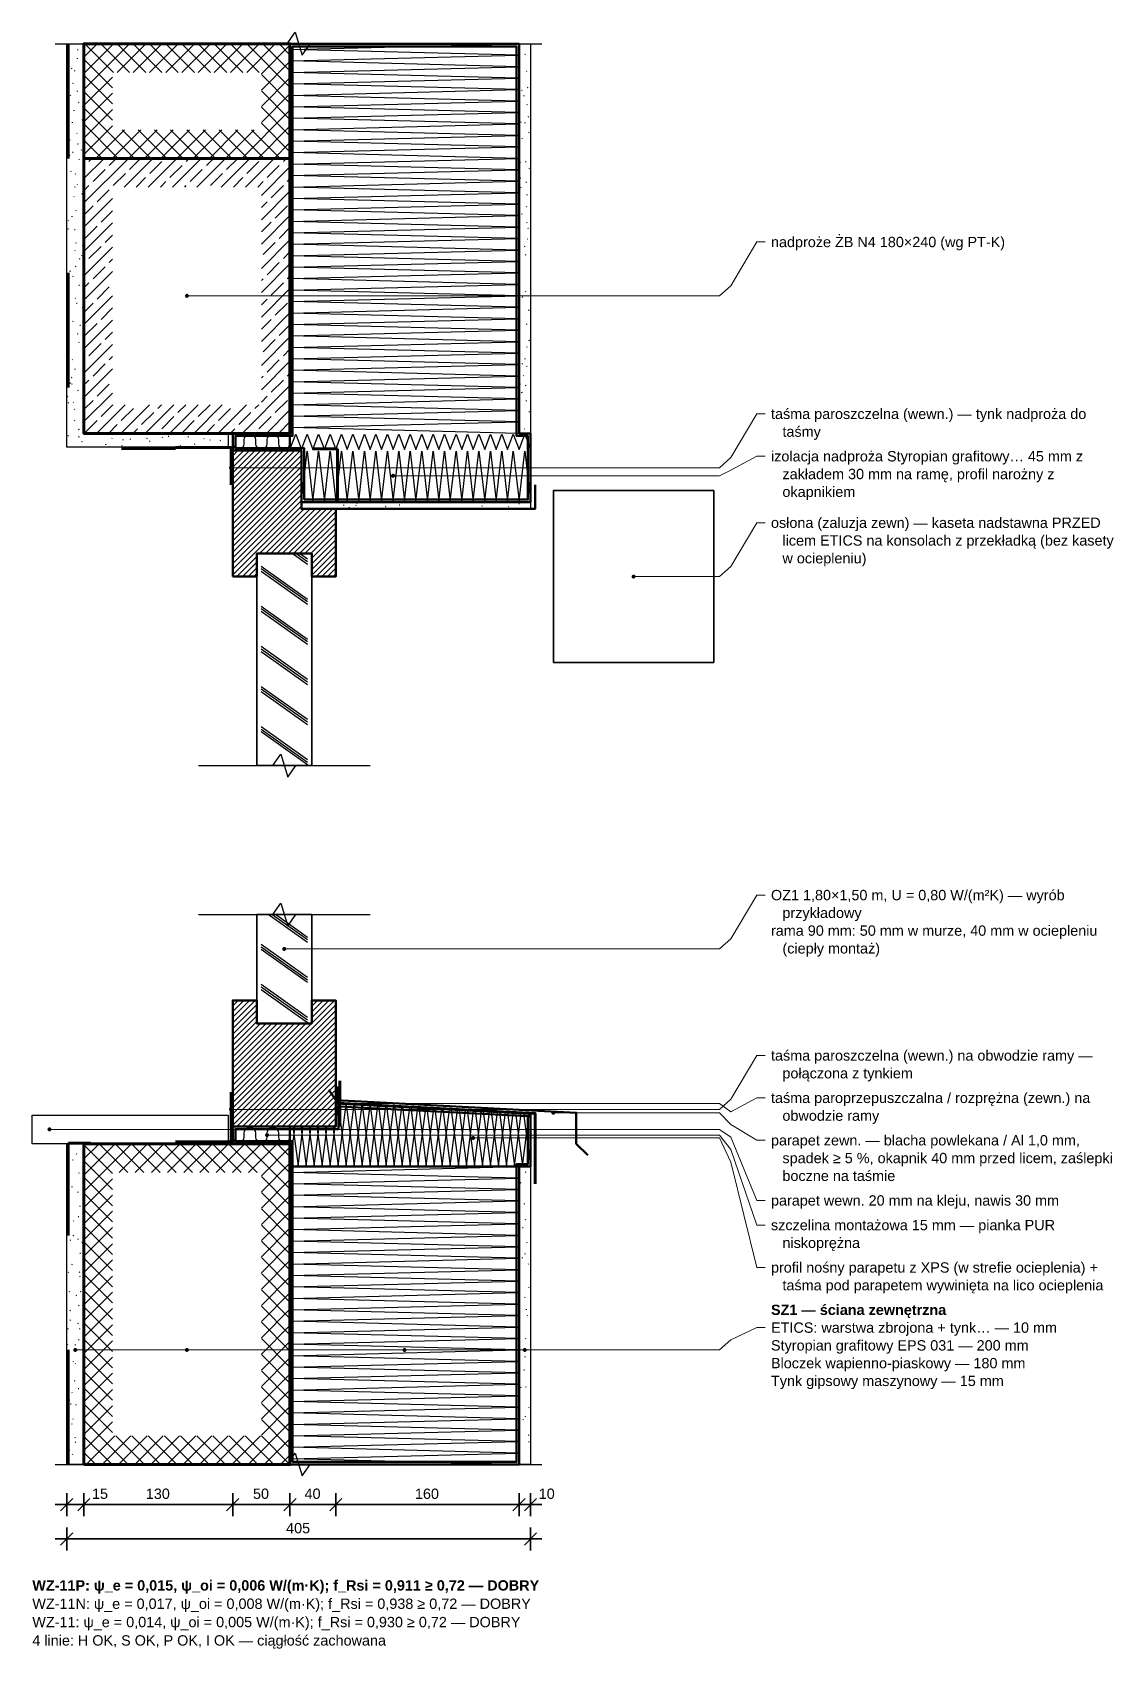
# Model space of a CAD drawing. Header units: metres. Extents: x 0 to 23.3, y -0.9 to 1.
# Drawn here: x -0.03 to 0.914, y -0.441 to 0.97 of the extents above.
import ezdxf

# ---------------------------------------------------------------- set-up
doc = ezdxf.new("R2010")
doc.units = ezdxf.units.M
doc.linetypes.add('KRESKOWA', pattern=[5.25, 4.2, -1.05])
doc.linetypes.add('KROPKOWA', pattern=[1.05, 0, -1.05])
for name, color, linetype, lineweight, true_color in [('A-DET-HYDRO', 5, 'Continuous', 50, 0x1565c0), ('A-DET-IZOL', 30, 'Continuous', 35, 0xef6c00), ('A-DET-SZCZEL', 1, 'KRESKOWA', 35, 0xd32f2f)]:
    doc.layers.add(name, color=color, linetype=linetype, lineweight=lineweight, true_color=true_color)
for name, color, linetype, lineweight in [('A-DET-OBROBKI', 7, 'Continuous', 35), ('A-DET-OPIS', 2, 'Continuous', 25), ('A-DET-PRZERWA', 8, 'Continuous', 25), ('A-DET-TASMA', 6, 'Continuous', 50), ('A-KRESKOWANIE', 8, 'Continuous', 18), ('A-OPISY', 2, 'Continuous', 25), ('A-SCIANY-IZOL', 4, 'Continuous', 35), ('A-SCIANY-KONSTR', 7, 'Continuous', 50), ('A-SCIANY-WYK', 8, 'Continuous', 18), ('A-WARSTWY', 8, 'Continuous', 25), ('A-WIDOK', 7, 'Continuous', 25), ('A-WYMIARY', 1, 'Continuous', 25)]:
    doc.layers.add(name, color=color, linetype=linetype, lineweight=lineweight)
doc.styles.add('PL_ARIAL', font='arial.ttf')
doc.styles.add('PL_ARIAL_B', font='arialbd.ttf')

msp = doc.modelspace()

# ---------------------------------------------------------------- texts
at = {"layer": 'A-DET-OPIS'}
for s, style, p in [('WZ-11P: ψ_e = 0,015, ψ_oi = 0,006 W/(m·K); f_Rsi = 0,911 ≥ 0,72 — DOBRY', 'PL_ARIAL_B', (-0.03, -0.39)), ('WZ-11N: ψ_e = 0,017, ψ_oi = 0,008 W/(m·K); f_Rsi = 0,938 ≥ 0,72 — DOBRY', 'PL_ARIAL', (-0.03, -0.406)), ('WZ-11: ψ_e = 0,014, ψ_oi = 0,005 W/(m·K); f_Rsi = 0,930 ≥ 0,72 — DOBRY', 'PL_ARIAL', (-0.03, -0.422))]:
    msp.add_text(s, height=0.009, dxfattribs=dict(at, style=style)).set_placement(p)
at = {"layer": 'A-DET-OPIS', "true_color": 0x1a7f37, "style": 'PL_ARIAL'}
msp.add_text('4 linie: H OK, S OK, P OK, I OK — ciągłość zachowana', height=0.009, dxfattribs=at).set_placement((-0.03, -0.438))
at = {"layer": 'A-OPISY'}
for s, style, p in [('nadproże ŻB N4 180×240 (wg PT-K)', 'PL_ARIAL', (0.615, 0.7825)), ('taśma paroszczelna (wewn.) — tynk nadproża do', 'PL_ARIAL', (0.615, 0.6325)), ('taśmy', 'PL_ARIAL', (0.625, 0.617)), ('izolacja nadproża Styropian grafitowy… 45 mm z', 'PL_ARIAL', (0.615, 0.5955)), ('zakładem 30 mm na ramę, profil narożny z', 'PL_ARIAL', (0.625, 0.58)), ('okapnikiem', 'PL_ARIAL', (0.625, 0.5645)), ('osłona (zaluzja zewn) — kaseta nadstawna PRZED', 'PL_ARIAL', (0.615, 0.5375)), ('licem ETICS na konsolach z przekładką (bez kasety', 'PL_ARIAL', (0.625, 0.522)), ('w ociepleniu)', 'PL_ARIAL', (0.625, 0.5065)), ('OZ1 1,80×1,50 m, U = 0,80 W/(m²K) — wyrób', 'PL_ARIAL', (0.615, 0.2125)), ('przykładowy', 'PL_ARIAL', (0.625, 0.197)), ('rama 90 mm: 50 mm w murze, 40 mm w ociepleniu', 'PL_ARIAL', (0.615, 0.1815)), ('(ciepły montaż)', 'PL_ARIAL', (0.625, 0.166)), ('taśma paroszczelna (wewn.) na obwodzie ramy —', 'PL_ARIAL', (0.615, 0.0725)), ('połączona z tynkiem', 'PL_ARIAL', (0.625, 0.057)), ('taśma paroprzepuszczalna / rozprężna (zewn.) na', 'PL_ARIAL', (0.615, 0.0355)), ('obwodzie ramy', 'PL_ARIAL', (0.625, 0.02)), ('parapet zewn. — blacha powlekana / Al 1,0 mm,', 'PL_ARIAL', (0.615, -0.0015)), ('spadek ≥ 5 %, okapnik 40 mm przed licem, zaślepki', 'PL_ARIAL', (0.625, -0.017)), ('boczne na taśmie', 'PL_ARIAL', (0.625, -0.0325)), ('parapet wewn. 20 mm na kleju, nawis 30 mm', 'PL_ARIAL', (0.615, -0.054)), ('szczelina montażowa 15 mm — pianka PUR', 'PL_ARIAL', (0.615, -0.0755)), ('niskoprężna', 'PL_ARIAL', (0.625, -0.091)), ('profil nośny parapetu z XPS (w strefie ocieplenia) +', 'PL_ARIAL', (0.615, -0.1125)), ('taśma pod parapetem wywinięta na lico ocieplenia', 'PL_ARIAL', (0.625, -0.128)), ('SZ1 — ściana zewnętrzna', 'PL_ARIAL_B', (0.615, -0.1495)), ('ETICS: warstwa zbrojona + tynk… — 10 mm', 'PL_ARIAL', (0.615, -0.165)), ('Styropian grafitowy EPS 031 — 200 mm', 'PL_ARIAL', (0.615, -0.1805)), ('Bloczek wapienno-piaskowy — 180 mm', 'PL_ARIAL', (0.615, -0.196)), ('Tynk gipsowy maszynowy — 15 mm', 'PL_ARIAL', (0.615, -0.2115))]:
    msp.add_text(s, height=0.009, dxfattribs=dict(at, style=style)).set_placement(p)
at = {"layer": 'A-WYMIARY', "style": 'PL_ARIAL'}
for s, p in [('15', (0.0221, -0.31)), ('130', (0.0691, -0.31)), ('50', (0.1627, -0.31)), ('40', (0.2077, -0.31)), ('160', (0.3041, -0.31)), ('10', (0.4122, -0.31)), ('405', (0.1916, -0.34))]:
    msp.add_text(s, height=0.009, dxfattribs=at).set_placement(p)

# ---------------------------------------------------------------- hatches: boundary and pattern name
at = {"layer": 'A-OPISY', "true_color": 0x000000}
for points in [[(0.1068, 0.74), (0.1067, 0.7405), (0.1065, 0.7409), (0.1062, 0.7412), (0.1059, 0.7415), (0.1055, 0.7417), (0.105, 0.7418), (0.1045, 0.7417), (0.1041, 0.7415), (0.1038, 0.7412), (0.1035, 0.7409), (0.1033, 0.7405), (0.1033, 0.74), (0.1033, 0.7395), (0.1035, 0.7391), (0.1038, 0.7388), (0.1041, 0.7385), (0.1045, 0.7383), (0.105, 0.7382), (0.1055, 0.7383), (0.1059, 0.7385), (0.1062, 0.7388), (0.1065, 0.7391), (0.1067, 0.7395)], [(0.1453, 0.59), (0.1452, 0.5905), (0.145, 0.5909), (0.1447, 0.5912), (0.1444, 0.5915), (0.144, 0.5917), (0.1435, 0.5917), (0.143, 0.5917), (0.1426, 0.5915), (0.1423, 0.5912), (0.142, 0.5909), (0.1418, 0.5905), (0.1418, 0.59), (0.1418, 0.5895), (0.142, 0.5891), (0.1423, 0.5888), (0.1426, 0.5885), (0.143, 0.5883), (0.1435, 0.5882), (0.144, 0.5883), (0.1444, 0.5885), (0.1447, 0.5888), (0.145, 0.5891), (0.1452, 0.5895)], [(0.2868, 0.583), (0.2867, 0.5835), (0.2865, 0.5839), (0.2862, 0.5842), (0.2859, 0.5845), (0.2855, 0.5847), (0.285, 0.5847), (0.2845, 0.5847), (0.2841, 0.5845), (0.2838, 0.5842), (0.2835, 0.5839), (0.2833, 0.5835), (0.2833, 0.583), (0.2833, 0.5825), (0.2835, 0.5821), (0.2838, 0.5818), (0.2841, 0.5815), (0.2845, 0.5813), (0.285, 0.5812), (0.2855, 0.5813), (0.2859, 0.5815), (0.2862, 0.5818), (0.2865, 0.5821), (0.2867, 0.5825)], [(0.4967, 0.495), (0.4967, 0.4955), (0.4965, 0.4959), (0.4962, 0.4962), (0.4959, 0.4965), (0.4955, 0.4967), (0.495, 0.4967), (0.4945, 0.4967), (0.4941, 0.4965), (0.4938, 0.4962), (0.4935, 0.4959), (0.4933, 0.4955), (0.4933, 0.495), (0.4933, 0.4945), (0.4935, 0.4941), (0.4938, 0.4938), (0.4941, 0.4935), (0.4945, 0.4933), (0.495, 0.4933), (0.4955, 0.4933), (0.4959, 0.4935), (0.4962, 0.4938), (0.4965, 0.4941), (0.4967, 0.4945)], [(0.1918, 0.17), (0.1917, 0.1705), (0.1915, 0.1709), (0.1912, 0.1712), (0.1909, 0.1715), (0.1905, 0.1717), (0.19, 0.1718), (0.1895, 0.1717), (0.1891, 0.1715), (0.1888, 0.1712), (0.1885, 0.1709), (0.1883, 0.1705), (0.1883, 0.17), (0.1883, 0.1695), (0.1885, 0.1691), (0.1888, 0.1688), (0.1891, 0.1685), (0.1895, 0.1683), (0.19, 0.1683), (0.1905, 0.1683), (0.1909, 0.1685), (0.1912, 0.1688), (0.1915, 0.1691), (0.1917, 0.1695)], [(0.1453, 0.03), (0.1452, 0.0305), (0.145, 0.0309), (0.1447, 0.0312), (0.1444, 0.0315), (0.144, 0.0317), (0.1435, 0.0318), (0.143, 0.0317), (0.1426, 0.0315), (0.1423, 0.0312), (0.142, 0.0309), (0.1418, 0.0305), (0.1418, 0.03), (0.1418, 0.0295), (0.142, 0.0291), (0.1423, 0.0288), (0.1426, 0.0285), (0.143, 0.0283), (0.1435, 0.0282), (0.144, 0.0283), (0.1444, 0.0285), (0.1447, 0.0288), (0.145, 0.0291), (0.1452, 0.0295)], [(0.2403, 0.035), (0.2402, 0.0355), (0.24, 0.0359), (0.2397, 0.0362), (0.2394, 0.0365), (0.239, 0.0367), (0.2385, 0.0368), (0.238, 0.0367), (0.2376, 0.0365), (0.2373, 0.0362), (0.237, 0.0359), (0.2368, 0.0355), (0.2368, 0.035), (0.2368, 0.0345), (0.237, 0.0341), (0.2373, 0.0338), (0.2376, 0.0335), (0.238, 0.0333), (0.2385, 0.0333), (0.239, 0.0333), (0.2394, 0.0335), (0.2397, 0.0338), (0.24, 0.0341), (0.2402, 0.0345)], [(0.4268, 0.027), (0.4267, 0.0275), (0.4265, 0.0279), (0.4262, 0.0282), (0.4259, 0.0285), (0.4255, 0.0287), (0.425, 0.0287), (0.4245, 0.0287), (0.4241, 0.0285), (0.4238, 0.0282), (0.4235, 0.0279), (0.4233, 0.0275), (0.4233, 0.027), (0.4233, 0.0265), (0.4235, 0.0261), (0.4238, 0.0258), (0.4241, 0.0255), (0.4245, 0.0253), (0.425, 0.0253), (0.4255, 0.0253), (0.4259, 0.0255), (0.4262, 0.0258), (0.4265, 0.0261), (0.4267, 0.0265)], [(-0.0132, 0.0125), (-0.0133, 0.013), (-0.0135, 0.0134), (-0.0138, 0.0137), (-0.0141, 0.014), (-0.0145, 0.0142), (-0.015, 0.0143), (-0.0155, 0.0142), (-0.0159, 0.014), (-0.0162, 0.0137), (-0.0165, 0.0134), (-0.0167, 0.013), (-0.0168, 0.0125), (-0.0167, 0.012), (-0.0165, 0.0116), (-0.0162, 0.0113), (-0.0159, 0.011), (-0.0155, 0.0108), (-0.015, 0.0108), (-0.0145, 0.0108), (-0.0141, 0.011), (-0.0138, 0.0113), (-0.0135, 0.0116), (-0.0133, 0.012)], [(0.1768, 0.0075), (0.1767, 0.008), (0.1765, 0.0084), (0.1762, 0.0087), (0.1759, 0.009), (0.1755, 0.0092), (0.175, 0.0092), (0.1745, 0.0092), (0.1741, 0.009), (0.1738, 0.0087), (0.1735, 0.0084), (0.1733, 0.008), (0.1733, 0.0075), (0.1733, 0.007), (0.1735, 0.0066), (0.1738, 0.0063), (0.1741, 0.006), (0.1745, 0.0058), (0.175, 0.0057), (0.1755, 0.0058), (0.1759, 0.006), (0.1762, 0.0063), (0.1765, 0.0066), (0.1767, 0.007)], [(0.3568, 0.005), (0.3567, 0.0055), (0.3565, 0.0059), (0.3562, 0.0062), (0.3559, 0.0065), (0.3555, 0.0067), (0.355, 0.0067), (0.3545, 0.0067), (0.3541, 0.0065), (0.3538, 0.0062), (0.3535, 0.0059), (0.3533, 0.0055), (0.3533, 0.005), (0.3533, 0.0045), (0.3535, 0.0041), (0.3538, 0.0038), (0.3541, 0.0035), (0.3545, 0.0033), (0.355, 0.0033), (0.3555, 0.0033), (0.3559, 0.0035), (0.3562, 0.0038), (0.3565, 0.0041), (0.3567, 0.0045)], [(0.0092, -0.18), (0.0092, -0.1795), (0.009, -0.1791), (0.0087, -0.1788), (0.0084, -0.1785), (0.008, -0.1783), (0.0075, -0.1782), (0.007, -0.1783), (0.0066, -0.1785), (0.0063, -0.1788), (0.006, -0.1791), (0.0058, -0.1795), (0.0057, -0.18), (0.0058, -0.1805), (0.006, -0.1809), (0.0063, -0.1812), (0.0066, -0.1815), (0.007, -0.1817), (0.0075, -0.1817), (0.008, -0.1817), (0.0084, -0.1815), (0.0087, -0.1812), (0.009, -0.1809), (0.0092, -0.1805)], [(0.1068, -0.18), (0.1067, -0.1795), (0.1065, -0.1791), (0.1062, -0.1788), (0.1059, -0.1785), (0.1055, -0.1783), (0.105, -0.1782), (0.1045, -0.1783), (0.1041, -0.1785), (0.1038, -0.1788), (0.1035, -0.1791), (0.1033, -0.1795), (0.1033, -0.18), (0.1033, -0.1805), (0.1035, -0.1809), (0.1038, -0.1812), (0.1041, -0.1815), (0.1045, -0.1817), (0.105, -0.1817), (0.1055, -0.1817), (0.1059, -0.1815), (0.1062, -0.1812), (0.1065, -0.1809), (0.1067, -0.1805)], [(0.2968, -0.18), (0.2967, -0.1795), (0.2965, -0.1791), (0.2962, -0.1788), (0.2959, -0.1785), (0.2955, -0.1783), (0.295, -0.1782), (0.2945, -0.1783), (0.2941, -0.1785), (0.2938, -0.1788), (0.2935, -0.1791), (0.2933, -0.1795), (0.2933, -0.18), (0.2933, -0.1805), (0.2935, -0.1809), (0.2938, -0.1812), (0.2941, -0.1815), (0.2945, -0.1817), (0.295, -0.1817), (0.2955, -0.1817), (0.2959, -0.1815), (0.2962, -0.1812), (0.2965, -0.1809), (0.2967, -0.1805)], [(0.4017, -0.18), (0.4017, -0.1795), (0.4015, -0.1791), (0.4012, -0.1788), (0.4009, -0.1785), (0.4005, -0.1783), (0.4, -0.1782), (0.3995, -0.1783), (0.3991, -0.1785), (0.3988, -0.1788), (0.3985, -0.1791), (0.3983, -0.1795), (0.3983, -0.18), (0.3983, -0.1805), (0.3985, -0.1809), (0.3988, -0.1812), (0.3991, -0.1815), (0.3995, -0.1817), (0.4, -0.1817), (0.4005, -0.1817), (0.4009, -0.1815), (0.4012, -0.1812), (0.4015, -0.1809), (0.4017, -0.1805)]]:
    msp.add_hatch(color=7, dxfattribs=at).paths.add_polyline_path(points)

# ---------------------------------------------------------------- linework, layer by layer
at = {"layer": 'A-DET-HYDRO', "linetype": 'Continuous', "lineweight": 70, "ltscale": 0.005, "true_color": 0x1565c0, "flags": 128}
msp.add_lwpolyline([(0.2365, 0.05), (0.2365, 0.0355), (0.409, 0.0265), (0.409, -0.035)], dxfattribs=at)
at = {"layer": 'A-DET-IZOL', "lineweight": 50, "ltscale": 0.005, "true_color": 0xef6c00}
for points in [[(0.2073, 0.5622), (0.2073, 0.6072), (0.1473, 0.6072), (0.1473, 0.6178), (0.1973, 0.6178), (0.1973, 0.9577), (0.3928, 0.9577), (0.3928, 0.6178), (0.4028, 0.6178), (0.4028, 0.5622)], [(0.1973, 0.0023), (0.1473, 0.0023), (0.1473, 0.0127), (0.2373, 0.0127), (0.2373, 0.0326), (0.4028, 0.0239), (0.4028, -0.0178), (0.3928, -0.0178), (0.3928, -0.2778), (0.1973, -0.2778)]]:
    msp.add_lwpolyline(points, close=True, dxfattribs=at)
at = {"layer": 'A-DET-OBROBKI', "lineweight": 50, "ltscale": 0.005, "true_color": 0x000000}
for points in [[(0.205, 0.554), (0.409, 0.554), (0.409, 0.575)], [(0.229, 0.047), (0.235, 0.038), (0.445, 0.027), (0.445, 0), (0.455, -0.01)]]:
    msp.add_lwpolyline(points, dxfattribs=at)
at = {"layer": 'A-DET-PRZERWA', "lineweight": 25, "ltscale": 0.005, "true_color": 0x000000}
for points in [[(-0.01, 0.96), (0.1925, 0.96), (0.1995, 0.97), (0.2055, 0.95), (0.2125, 0.96), (0.415, 0.96)], [(0.115, 0.33), (0.18, 0.33), (0.187, 0.34), (0.193, 0.32), (0.2, 0.33), (0.265, 0.33)], [(0.115, 0.2), (0.18, 0.2), (0.187, 0.21), (0.193, 0.19), (0.2, 0.2), (0.265, 0.2)], [(-0.01, -0.28), (0.1925, -0.28), (0.1995, -0.27), (0.2055, -0.29), (0.2125, -0.28), (0.415, -0.28)]]:
    msp.add_lwpolyline(points, dxfattribs=at)
at = {"layer": 'A-DET-SZCZEL', "linetype": 'KRESKOWA', "lineweight": 50, "ltscale": 0.005, "true_color": 0xd32f2f, "flags": 128}
for points in [[(0.0015, 0.96), (0.0015, 0.6065), (0.095, 0.6065)], [(0.0015, -0.28), (0.0015, 0.0008), (0.095, 0.0008)]]:
    msp.add_lwpolyline(points, dxfattribs=at)
at = {"layer": 'A-DET-TASMA', "linetype": 'Continuous', "lineweight": 100, "ltscale": 0.005, "true_color": 0x7b1fa2, "flags": 128}
for points in [[(0.1435, 0.575), (0.1435, 0.6075), (0.095, 0.6075)], [(0.1435, 0.045), (0.1435, 0.0015), (0.095, 0.0015)]]:
    msp.add_lwpolyline(points, dxfattribs=at)
at = {"layer": 'A-DET-TASMA', "linetype": 'KROPKOWA', "lineweight": 100, "ltscale": 0.005, "true_color": 0x1565c0, "flags": 128}
for points in [[(0.2365, 0.56), (0.2365, 0.6065), (0.215, 0.6065)], [(0.2385, 0.055), (0.2385, 0.015)]]:
    msp.add_lwpolyline(points, dxfattribs=at)
at = {"layer": 'A-KRESKOWANIE', "lineweight": 25, "ltscale": 0.005}
for points in [[(0.015, 0.9201), (0.0549, 0.96)], [(0.015, 0.9342), (0.0408, 0.96)], [(0.015, 0.9484), (0.0266, 0.96)], [(0.0408, 0.935), (0.0158, 0.96)], [(0.0549, 0.935), (0.0299, 0.96)], [(0.044, 0.935), (0.069, 0.96)], [(0.0691, 0.935), (0.0441, 0.96)], [(0.0582, 0.935), (0.0832, 0.96)], [(0.0832, 0.935), (0.0582, 0.96)], [(0.0723, 0.935), (0.0973, 0.96)], [(0.0974, 0.935), (0.0724, 0.96)], [(0.0865, 0.935), (0.1115, 0.96)], [(0.1115, 0.935), (0.0865, 0.96)], [(0.1006, 0.935), (0.1256, 0.96)], [(0.1257, 0.935), (0.1007, 0.96)], [(0.1148, 0.935), (0.1398, 0.96)], [(0.1398, 0.935), (0.1148, 0.96)], [(0.1289, 0.935), (0.1539, 0.96)], [(0.1539, 0.935), (0.1289, 0.96)], [(0.143, 0.935), (0.168, 0.96)], [(0.1681, 0.935), (0.1431, 0.96)], [(0.1572, 0.935), (0.1822, 0.96)], [(0.195, 0.9222), (0.1572, 0.96)], [(0.195, 0.9364), (0.1714, 0.96)], [(0.195, 0.9505), (0.1855, 0.96)], [(0.3942, 0.62), (0.3942, 0.62), (0.1958, 0.625), (0.3942, 0.63), (0.1958, 0.635), (0.3942, 0.64), (0.1958, 0.645), (0.3942, 0.65), (0.1958, 0.655), (0.3942, 0.66), (0.1958, 0.665), (0.3942, 0.67), (0.1958, 0.675), (0.3942, 0.68), (0.1958, 0.685), (0.3942, 0.69), (0.1958, 0.695), (0.3942, 0.7), (0.1958, 0.705), (0.3942, 0.71), (0.1958, 0.715), (0.3942, 0.72), (0.1958, 0.725), (0.3942, 0.73), (0.1958, 0.735), (0.3942, 0.74), (0.1958, 0.745), (0.3942, 0.75), (0.1958, 0.755), (0.3942, 0.76), (0.1958, 0.765), (0.3942, 0.77), (0.1958, 0.775), (0.3942, 0.78), (0.1958, 0.785), (0.3942, 0.79), (0.1958, 0.795), (0.3942, 0.8), (0.1958, 0.805), (0.3942, 0.81), (0.1958, 0.815), (0.3942, 0.82), (0.1958, 0.825), (0.3942, 0.83), (0.1958, 0.835), (0.3942, 0.84), (0.1958, 0.845), (0.3942, 0.85), (0.1958, 0.855), (0.3942, 0.86), (0.1958, 0.865), (0.3942, 0.87), (0.1958, 0.875), (0.3942, 0.88), (0.1958, 0.885), (0.3942, 0.89), (0.1958, 0.895), (0.3942, 0.9), (0.1958, 0.905), (0.3942, 0.91), (0.1958, 0.915), (0.3942, 0.92), (0.1958, 0.925), (0.3942, 0.93), (0.1958, 0.935), (0.3942, 0.94), (0.1958, 0.945), (0.3942, 0.95), (0.1958, 0.955), (0.3942, 0.96)], [(0.0094, 0.9469), (0.0094, 0.9475)], [(0.0098, 0.9543), (0.0097, 0.9549)], [(0.04, 0.9217), (0.015, 0.9467)], [(0.17, 0.9337), (0.195, 0.9587)], [(0.4003, 0.9506), (0.4006, 0.9511)], [(0.0047, 0.9381), (0.0043, 0.9385)], [(0.0068, 0.9365), (0.0074, 0.9366)], [(0.04, 0.9075), (0.015, 0.9325)], [(0.17, 0.9195), (0.195, 0.9445)], [(0.195, 0.9081), (0.17, 0.9331)], [(0.4018, 0.9357), (0.4015, 0.9362)], [(0.0055, 0.9254), (0.0056, 0.926)], [(0.0095, 0.9184), (0.0096, 0.919)], [(0.015, 0.906), (0.04, 0.931)], [(0.04, 0.8934), (0.015, 0.9184)], [(0.17, 0.9054), (0.195, 0.9304)], [(0.195, 0.8939), (0.17, 0.9189)], [(0.3974, 0.9193), (0.3976, 0.9199)], [(0.4029, 0.9217), (0.4023, 0.9219)], [(0.0036, 0.9146), (0.0033, 0.9151)], [(0.0108, 0.9084), (0.0104, 0.9088)], [(0.015, 0.8918), (0.04, 0.9168)], [(0.0592, 0.86), (0.015, 0.9042)], [(0.17, 0.8912), (0.195, 0.9162)], [(0.195, 0.8798), (0.17, 0.9048)], [(0.3997, 0.9144), (0.3991, 0.9146)], [(0.4021, 0.9067), (0.4023, 0.9073)], [(0.0051, 0.891), (0.005, 0.8916)], [(0.0066, 0.9015), (0.0065, 0.902)], [(0.0134, 0.8937), (0.014, 0.8938)], [(0.015, 0.8777), (0.04, 0.9027)], [(0.0451, 0.86), (0.015, 0.8901)], [(0.1529, 0.86), (0.195, 0.9021)], [(0.195, 0.8657), (0.17, 0.8907)], [(0.3968, 0.8912), (0.3965, 0.8918)], [(0.4006, 0.8906), (0.4002, 0.8911)], [(0.4031, 0.8961), (0.4035, 0.8965)], [(0.0016, 0.879), (0.0012, 0.8795)], [(0.0027, 0.8758), (0.003, 0.8763)], [(0.0092, 0.8816), (0.0088, 0.882)], [(0.0141, 0.8757), (0.0147, 0.8758)], [(0.015, 0.8635), (0.04, 0.8885)], [(0.031, 0.86), (0.015, 0.876)], [(0.0256, 0.86), (0.0506, 0.885)], [(0.0398, 0.86), (0.0648, 0.885)], [(0.0734, 0.86), (0.0484, 0.885)], [(0.0539, 0.86), (0.0789, 0.885)], [(0.0875, 0.86), (0.0625, 0.885)], [(0.068, 0.86), (0.093, 0.885)], [(0.1017, 0.86), (0.0767, 0.885)], [(0.0822, 0.86), (0.1072, 0.885)], [(0.1158, 0.86), (0.0908, 0.885)], [(0.0963, 0.86), (0.1213, 0.885)], [(0.1299, 0.86), (0.1049, 0.885)], [(0.1105, 0.86), (0.1355, 0.885)], [(0.1441, 0.86), (0.1191, 0.885)], [(0.1246, 0.86), (0.1496, 0.885)], [(0.1582, 0.86), (0.1332, 0.885)], [(0.1388, 0.86), (0.1638, 0.885)], [(0.1724, 0.86), (0.1474, 0.885)], [(0.1865, 0.86), (0.1615, 0.885)], [(0.167, 0.86), (0.195, 0.888)], [(0.3978, 0.8771), (0.398, 0.8777)], [(0.4041, 0.8822), (0.4037, 0.8827)], [(0.003, 0.8626), (0.0024, 0.8627)], [(0.0051, 0.8653), (0.0056, 0.8655)], [(0.01, 0.8723), (0.0094, 0.8725)], [(0.0132, 0.8669), (0.013, 0.8675)], [(0.0168, 0.86), (0.015, 0.8618)], [(0.1812, 0.86), (0.195, 0.8738)], [(0.0037, 0.8485), (0.0038, 0.8491)], [(0.0077, 0.8462), (0.0079, 0.8468)], [(0.0112, 0.8588), (0.011, 0.8593)], [(0.015, 0.8211), (0.0539, 0.86)], [(0.015, 0.8423), (0.0327, 0.86)], [(0.015, 0.8529), (0.0159, 0.8538)], [(0.015, 0.8494), (0.015, 0.8494)], [(0.015, 0.8477), (0.015, 0.8477)], [(0.0194, 0.8574), (0.0221, 0.86)], [(0.023, 0.8397), (0.0336, 0.8503)], [(0.0371, 0.8538), (0.0433, 0.86)], [(0.0407, 0.8362), (0.0513, 0.8468)], [(0.0501, 0.835), (0.0751, 0.86)], [(0.0548, 0.8503), (0.0645, 0.86)], [(0.0713, 0.835), (0.0963, 0.86)], [(0.0725, 0.8468), (0.0831, 0.8574)], [(0.0902, 0.8432), (0.1008, 0.8538)], [(0.0925, 0.835), (0.1175, 0.86)], [(0.1043, 0.8574), (0.1069, 0.86)], [(0.1078, 0.8397), (0.1184, 0.8503)], [(0.1138, 0.835), (0.1388, 0.86)], [(0.122, 0.8538), (0.1281, 0.86)], [(0.1255, 0.8362), (0.1361, 0.8468)], [(0.135, 0.835), (0.16, 0.86)], [(0.1397, 0.8503), (0.1494, 0.86)], [(0.1562, 0.835), (0.1812, 0.86)], [(0.1573, 0.8468), (0.1679, 0.8574)], [(0.17, 0.8276), (0.195, 0.8526)], [(0.175, 0.8432), (0.1856, 0.8538)], [(0.1892, 0.8574), (0.1918, 0.86)], [(0.3958, 0.8566), (0.3964, 0.8567)], [(0.4008, 0.8568), (0.401, 0.8574)], [(0.4038, 0.8512), (0.404, 0.8517)], [(0.0073, 0.8347), (0.007, 0.8352)], [(0.0091, 0.8371), (0.0096, 0.8374)], [(0.015, 0.8317), (0.0194, 0.8362)], [(0.015, 0.8352), (0.015, 0.8352)], [(0.015, 0.8335), (0.015, 0.8335)], [(0.0265, 0.822), (0.0371, 0.8326)], [(0.0607, 0.835), (0.0689, 0.8432)], [(0.0819, 0.835), (0.0866, 0.8397)], [(0.1031, 0.835), (0.1043, 0.8362)], [(0.1456, 0.835), (0.1538, 0.8432)], [(0.1668, 0.835), (0.1715, 0.8397)], [(0.1785, 0.8255), (0.1892, 0.8362)], [(0.1927, 0.8397), (0.195, 0.842)], [(0.3965, 0.8425), (0.3959, 0.8428)], [(0.397, 0.834), (0.3967, 0.8345)], [(0.4009, 0.8392), (0.4015, 0.8393)], [(0.0062, 0.8263), (0.0066, 0.8268)], [(0.0138, 0.8287), (0.0133, 0.8289)], [(0.015, 0.7999), (0.04, 0.8249)], [(0.015, 0.8211), (0.015, 0.8211)], [(0.015, 0.8194), (0.015, 0.8194)], [(0.015, 0.8105), (0.023, 0.8185)], [(0.17, 0.8064), (0.195, 0.8314)], [(0.17, 0.817), (0.175, 0.822)], [(0.1821, 0.8079), (0.1927, 0.8185)], [(0.4024, 0.828), (0.4019, 0.8283)], [(0.0013, 0.8054), (0.0016, 0.8059)], [(0.0048, 0.809), (0.0048, 0.8096)], [(0.0085, 0.8139), (0.0082, 0.8145)], [(0.015, 0.807), (0.015, 0.807)], [(0.015, 0.8052), (0.015, 0.8052)], [(0.0301, 0.8043), (0.04, 0.8143)], [(0.17, 0.7852), (0.195, 0.8102)], [(0.17, 0.7958), (0.1785, 0.8043)], [(0.3977, 0.8109), (0.3975, 0.8115)], [(0.4019, 0.8175), (0.4016, 0.818)], [(0.0009, 0.7985), (0.0015, 0.7986)], [(0.0074, 0.7976), (0.0069, 0.7977)], [(0.015, 0.7787), (0.04, 0.8037)], [(0.015, 0.7928), (0.015, 0.7928)], [(0.015, 0.7911), (0.015, 0.7911)], [(0.0159, 0.7902), (0.0265, 0.8008)], [(0.0336, 0.7867), (0.04, 0.7931)], [(0.1856, 0.7902), (0.195, 0.7996)], [(0.4022, 0.8035), (0.4018, 0.8039)], [(0.4033, 0.7986), (0.4031, 0.7991)], [(0.0071, 0.7792), (0.0075, 0.7796)], [(0.0082, 0.7861), (0.0085, 0.7866)], [(0.0139, 0.784), (0.0144, 0.7843)], [(0.015, 0.7575), (0.04, 0.7825)], [(0.015, 0.7787), (0.015, 0.7787)], [(0.015, 0.777), (0.015, 0.777)], [(0.0194, 0.7725), (0.0301, 0.7831)], [(0.17, 0.764), (0.195, 0.789)], [(0.1715, 0.776), (0.1821, 0.7867)], [(0.1892, 0.7725), (0.195, 0.7784)], [(0.4004, 0.7829), (0.3998, 0.7831)], [(0.4007, 0.7757), (0.4012, 0.7761)], [(0.4023, 0.7898), (0.4028, 0.7898)], [(0.0078, 0.7656), (0.0084, 0.7658)], [(0.0117, 0.772), (0.0111, 0.7722)], [(0.0132, 0.775), (0.0135, 0.7755)], [(0.015, 0.7681), (0.0159, 0.769)], [(0.015, 0.7645), (0.015, 0.7645)], [(0.015, 0.7628), (0.015, 0.7628)], [(0.023, 0.7548), (0.0336, 0.7654)], [(0.0371, 0.769), (0.04, 0.7719)], [(0.17, 0.7428), (0.195, 0.7678)], [(0.175, 0.7584), (0.1856, 0.769)], [(0.396, 0.7634), (0.3954, 0.7635)], [(0.0029, 0.7615), (0.0035, 0.7617)], [(0.0055, 0.7568), (0.0056, 0.7574)], [(0.0112, 0.7491), (0.0106, 0.7491)], [(0.015, 0.7362), (0.04, 0.7612)], [(0.015, 0.7469), (0.0194, 0.7513)], [(0.015, 0.7504), (0.015, 0.7504)], [(0.015, 0.7487), (0.015, 0.7487)], [(0.0265, 0.7372), (0.0371, 0.7478)], [(0.17, 0.7534), (0.1715, 0.7548)], [(0.1785, 0.7407), (0.1892, 0.7513)], [(0.1927, 0.7548), (0.195, 0.7571)], [(0.001, 0.7389), (0.0005, 0.7393)], [(0.0078, 0.7376), (0.0074, 0.7381)], [(0.015, 0.715), (0.04, 0.74)], [(0.015, 0.7362), (0.015, 0.7362)], [(0.015, 0.7345), (0.015, 0.7345)], [(0.015, 0.7256), (0.023, 0.7336)], [(0.17, 0.7215), (0.195, 0.7465)], [(0.17, 0.7321), (0.175, 0.7372)], [(0.1821, 0.723), (0.1927, 0.7336)], [(0.3982, 0.7387), (0.3976, 0.7389)], [(0.401, 0.7436), (0.4005, 0.744)], [(0.4033, 0.7396), (0.403, 0.7401)], [(0.001, 0.7272), (0.0006, 0.7277)], [(0.0017, 0.7212), (0.0013, 0.7217)], [(0.0093, 0.7333), (0.0087, 0.7334)], [(0.0135, 0.7296), (0.014, 0.73)], [(0.015, 0.7221), (0.015, 0.7221)], [(0.015, 0.7204), (0.015, 0.7204)], [(0.0301, 0.7195), (0.04, 0.7294)], [(0.17, 0.7003), (0.195, 0.7253)], [(0.17, 0.7109), (0.1785, 0.7195)], [(0.404, 0.7273), (0.4034, 0.7274)], [(0.0054, 0.7177), (0.0057, 0.7183)], [(0.0097, 0.7065), (0.0098, 0.7071)], [(0.012, 0.714), (0.0114, 0.7142)], [(0.015, 0.6938), (0.04, 0.7188)], [(0.015, 0.708), (0.015, 0.708)], [(0.015, 0.7062), (0.015, 0.7062)], [(0.0159, 0.7053), (0.0265, 0.7159)], [(0.0336, 0.7018), (0.04, 0.7082)], [(0.1856, 0.7053), (0.195, 0.7147)], [(0.4016, 0.7152), (0.402, 0.7157)], [(0.0025, 0.6957), (0.002, 0.6961)], [(0.0107, 0.6994), (0.0109, 0.7)], [(0.015, 0.6726), (0.04, 0.6976)], [(0.015, 0.6938), (0.015, 0.6938)], [(0.015, 0.6921), (0.015, 0.6921)], [(0.0194, 0.6877), (0.0301, 0.6983)], [(0.17, 0.6791), (0.195, 0.7041)], [(0.1715, 0.6912), (0.1821, 0.7018)], [(0.1892, 0.6877), (0.195, 0.6935)], [(0.402, 0.6949), (0.4019, 0.6954)], [(0.4037, 0.701), (0.4043, 0.7012)], [(0.0048, 0.6841), (0.0052, 0.6845)], [(0.015, 0.6832), (0.0159, 0.6841)], [(0.015, 0.6797), (0.015, 0.6797)], [(0.015, 0.678), (0.015, 0.678)], [(0.023, 0.67), (0.0336, 0.6806)], [(0.0371, 0.6841), (0.04, 0.687)], [(0.17, 0.6579), (0.195, 0.6829)], [(0.175, 0.6735), (0.1856, 0.6841)], [(0.398, 0.6803), (0.398, 0.6809)], [(0.4, 0.6849), (0.4005, 0.6853)], [(0.402, 0.678), (0.4017, 0.6785)], [(0.0035, 0.6635), (0.0029, 0.6637)], [(0.0048, 0.6685), (0.0043, 0.6687)], [(0.0047, 0.6626), (0.0044, 0.6631)], [(0.0074, 0.6757), (0.0075, 0.6763)], [(0.015, 0.6514), (0.04, 0.6764)], [(0.015, 0.662), (0.0194, 0.6664)], [(0.015, 0.6655), (0.015, 0.6655)], [(0.015, 0.6638), (0.015, 0.6638)], [(0.17, 0.6685), (0.1715, 0.67)], [(0.1785, 0.6558), (0.1892, 0.6664)], [(0.1927, 0.67), (0.195, 0.6723)], [(0.3961, 0.6625), (0.3959, 0.6631)], [(0.3985, 0.6702), (0.399, 0.6705)], [(0.001, 0.6519), (0.0005, 0.6523)], [(0.0098, 0.6574), (0.0102, 0.6578)], [(0.015, 0.6302), (0.04, 0.6552)], [(0.015, 0.6514), (0.015, 0.6514)], [(0.015, 0.6497), (0.015, 0.6497)], [(0.0265, 0.6523), (0.0371, 0.6629)], [(0.1533, 0.62), (0.195, 0.6617)], [(0.17, 0.6473), (0.175, 0.6523)], [(0.3978, 0.6552), (0.3975, 0.6558)], [(0.4007, 0.6619), (0.4013, 0.662)], [(0.0013, 0.6467), (0.0019, 0.6468)], [(0.006, 0.6469), (0.0056, 0.6472)], [(0.0071, 0.6406), (0.0068, 0.6411)], [(0.015, 0.6408), (0.023, 0.6488)], [(0.015, 0.6373), (0.015, 0.6373)], [(0.015, 0.6355), (0.015, 0.6355)], [(0.026, 0.62), (0.051, 0.645)], [(0.0301, 0.6346), (0.0404, 0.645)], [(0.0472, 0.62), (0.0722, 0.645)], [(0.0477, 0.6311), (0.0583, 0.6417)], [(0.0654, 0.6276), (0.076, 0.6382)], [(0.0685, 0.62), (0.0935, 0.645)], [(0.0795, 0.6417), (0.0829, 0.645)], [(0.0897, 0.62), (0.1147, 0.645)], [(0.0972, 0.6382), (0.1041, 0.645)], [(0.1109, 0.62), (0.1359, 0.645)], [(0.1149, 0.6346), (0.1253, 0.645)], [(0.1321, 0.62), (0.1571, 0.645)], [(0.1326, 0.6311), (0.1432, 0.6417)], [(0.1503, 0.6276), (0.1609, 0.6382)], [(0.1644, 0.6417), (0.1677, 0.645)], [(0.1745, 0.62), (0.195, 0.6405)], [(0.1821, 0.6382), (0.1927, 0.6488)], [(0.4015, 0.6481), (0.4015, 0.6487)], [(0.4042, 0.6387), (0.4036, 0.6388)], [(0.0069, 0.6309), (0.007, 0.6315)], [(0.0108, 0.6229), (0.0107, 0.6235)], [(0.015, 0.6231), (0.015, 0.6231)], [(0.015, 0.6214), (0.015, 0.6214)], [(0.0159, 0.6205), (0.0265, 0.6311)], [(0.0366, 0.62), (0.0442, 0.6276)], [(0.0579, 0.62), (0.0619, 0.624)], [(0.0831, 0.624), (0.0937, 0.6346)], [(0.1008, 0.6205), (0.1114, 0.6311)], [(0.1215, 0.62), (0.129, 0.6276)], [(0.1427, 0.62), (0.1467, 0.624)], [(0.1679, 0.624), (0.1785, 0.6346)], [(0.1856, 0.6205), (0.195, 0.6299)], [(0.4002, 0.6235), (0.3997, 0.6238)], [(0.001, 0.6182), (0.0016, 0.6182)], [(0.0108, 0.6165), (0.0107, 0.6171)], [(0.0132, 0.6127), (0.0134, 0.6133)], [(0.0341, 0.61), (0.0342, 0.6106)], [(0.0395, 0.6154), (0.0398, 0.6159)], [(0.0486, 0.6089), (0.0483, 0.6095)], [(0.0494, 0.614), (0.0494, 0.6146)], [(0.0558, 0.6147), (0.0558, 0.6153)], [(0.0705, 0.6152), (0.07, 0.6156)], [(0.0728, 0.613), (0.0723, 0.6134)], [(0.0791, 0.62), (0.0795, 0.6205)], [(0.0838, 0.6165), (0.0841, 0.617)], [(0.0892, 0.6173), (0.0886, 0.6173)], [(0.0998, 0.6089), (0.0992, 0.6092)], [(0.1063, 0.6167), (0.1059, 0.6171)], [(0.1117, 0.6106), (0.1123, 0.6109)], [(0.1199, 0.6151), (0.1201, 0.6156)], [(0.1254, 0.6139), (0.1256, 0.6145)], [(0.1341, 0.6137), (0.1346, 0.6139)], [(0.145, 0.6108), (0.1453, 0.609), (0.1462, 0.6075), (0.1475, 0.6064), (0.1491, 0.6058), (0.1509, 0.6058), (0.1525, 0.6064), (0.1538, 0.6075), (0.1547, 0.609), (0.155, 0.6108), (0.155, 0.6143), (0.1553, 0.616), (0.1562, 0.6175), (0.1575, 0.6186), (0.1591, 0.6192), (0.1609, 0.6192), (0.1625, 0.6186), (0.1638, 0.6175), (0.1647, 0.616), (0.165, 0.6143), (0.165, 0.6108), (0.1653, 0.609), (0.1662, 0.6075), (0.1675, 0.6064), (0.1691, 0.6058), (0.1709, 0.6058), (0.1725, 0.6064), (0.1738, 0.6075), (0.1747, 0.609), (0.175, 0.6108), (0.175, 0.6143), (0.1753, 0.616), (0.1762, 0.6175), (0.1775, 0.6186), (0.1791, 0.6192), (0.1809, 0.6192), (0.1825, 0.6186), (0.1838, 0.6175), (0.1847, 0.616), (0.185, 0.6143), (0.185, 0.6108), (0.1853, 0.609), (0.1862, 0.6075), (0.1875, 0.6064), (0.1891, 0.6058), (0.1909, 0.6058), (0.1925, 0.6064), (0.1938, 0.6075), (0.1947, 0.609), (0.195, 0.6108)], [(0.145, 0.6143), (0.145, 0.6108)], [(0.1639, 0.62), (0.1644, 0.6205)], [(0.195, 0.6058), (0.195, 0.6058), (0.2, 0.6193), (0.205, 0.6058), (0.21, 0.6193), (0.215, 0.6058), (0.22, 0.6193), (0.225, 0.6058), (0.23, 0.6193), (0.235, 0.6058), (0.24, 0.6193), (0.245, 0.6058), (0.25, 0.6193), (0.255, 0.6058), (0.26, 0.6193), (0.265, 0.6058), (0.27, 0.6193), (0.275, 0.6058), (0.28, 0.6193), (0.285, 0.6058), (0.29, 0.6193), (0.295, 0.6058), (0.3, 0.6193), (0.305, 0.6058), (0.31, 0.6193), (0.315, 0.6058), (0.32, 0.6193), (0.325, 0.6058), (0.33, 0.6193), (0.335, 0.6058), (0.34, 0.6193), (0.345, 0.6058), (0.35, 0.6193), (0.355, 0.6058), (0.36, 0.6193), (0.365, 0.6058), (0.37, 0.6193), (0.375, 0.6058), (0.38, 0.6193), (0.385, 0.6058), (0.39, 0.6193), (0.395, 0.6058), (0.4, 0.6193), (0.405, 0.6058)], [(0.195, 0.6108), (0.195, 0.6143)], [(0.145, 0.5459), (0.2041, 0.605)], [(0.145, 0.5509), (0.1991, 0.605)], [(0.145, 0.5558), (0.1942, 0.605)], [(0.145, 0.5608), (0.1892, 0.605)], [(0.145, 0.5657), (0.1843, 0.605)], [(0.145, 0.5707), (0.1793, 0.605)], [(0.145, 0.5756), (0.1744, 0.605)], [(0.145, 0.5806), (0.1694, 0.605)], [(0.145, 0.5855), (0.1645, 0.605)], [(0.145, 0.5905), (0.1595, 0.605)], [(0.145, 0.5954), (0.1546, 0.605)], [(0.145, 0.6004), (0.1496, 0.605)], [(0.145, 0.541), (0.205, 0.601)], [(0.145, 0.536), (0.205, 0.596)], [(0.205, 0.5607), (0.21, 0.6043), (0.215, 0.5607), (0.22, 0.6043), (0.225, 0.5607), (0.23, 0.6043), (0.235, 0.5607), (0.24, 0.6043), (0.245, 0.5607), (0.25, 0.6043), (0.255, 0.5607), (0.26, 0.6043), (0.265, 0.5607), (0.27, 0.6043), (0.275, 0.5607), (0.28, 0.6043), (0.285, 0.5607), (0.29, 0.6043), (0.295, 0.5607), (0.3, 0.6043), (0.305, 0.5607), (0.31, 0.6043), (0.315, 0.5607), (0.32, 0.6043), (0.325, 0.5607), (0.33, 0.6043), (0.335, 0.5607), (0.34, 0.6043), (0.345, 0.5607), (0.35, 0.6043), (0.355, 0.5607), (0.36, 0.6043), (0.365, 0.5607), (0.37, 0.6043), (0.375, 0.5607), (0.38, 0.6043), (0.385, 0.5607), (0.39, 0.6043), (0.395, 0.5607), (0.4, 0.6043), (0.405, 0.5607)], [(0.145, 0.5311), (0.205, 0.5911)], [(0.145, 0.5261), (0.205, 0.5861)], [(0.145, 0.5212), (0.205, 0.5812)], [(0.145, 0.5162), (0.205, 0.5762)], [(0.145, 0.5113), (0.205, 0.5713)], [(0.145, 0.5063), (0.205, 0.5663)], [(0.145, 0.5014), (0.205, 0.5614)], [(0.145, 0.4964), (0.205, 0.5564)], [(0.1685, 0.515), (0.2075, 0.554)], [(0.1735, 0.515), (0.2125, 0.554)], [(0.1784, 0.515), (0.2174, 0.554)], [(0.1834, 0.515), (0.2224, 0.554)], [(0.1883, 0.515), (0.2273, 0.554)], [(0.1933, 0.515), (0.2323, 0.554)], [(0.1982, 0.515), (0.235, 0.5518)], [(0.2419, 0.557), (0.2419, 0.5576)], [(0.2467, 0.5553), (0.2472, 0.5555)], [(0.2531, 0.5566), (0.2529, 0.5572)], [(0.2535, 0.5588), (0.2537, 0.5594)], [(0.2789, 0.556), (0.2783, 0.5561)], [(0.291, 0.5573), (0.2904, 0.5574)], [(0.3629, 0.5564), (0.363, 0.557)], [(0.3861, 0.5558), (0.3857, 0.5562)], [(0.3947, 0.5588), (0.3953, 0.5589)], [(0.2032, 0.515), (0.235, 0.5468)], [(0.2081, 0.515), (0.235, 0.5419)], [(0.2131, 0.515), (0.235, 0.5369)], [(0.214, 0.511), (0.235, 0.532)], [(0.214, 0.506), (0.235, 0.527)], [(0.214, 0.5011), (0.235, 0.5221)], [(0.1485, 0.495), (0.166, 0.5125)], [(0.2102, 0.5056), (0.197, 0.515)], [(0.2102, 0.5079), (0.2001, 0.515)], [(0.2102, 0.5101), (0.2033, 0.515)], [(0.214, 0.4961), (0.235, 0.5171)], [(0.2178, 0.495), (0.235, 0.5122)], [(0.1535, 0.495), (0.166, 0.5075)], [(0.1584, 0.495), (0.166, 0.5026)], [(0.1634, 0.495), (0.166, 0.4976)], [(0.2102, 0.4751), (0.1698, 0.5039)], [(0.2102, 0.4728), (0.1698, 0.5017)], [(0.2102, 0.4706), (0.1698, 0.4994)], [(0.2228, 0.495), (0.235, 0.5072)], [(0.2277, 0.495), (0.235, 0.5023)], [(0.2327, 0.495), (0.235, 0.4973)], [(0.2102, 0.4401), (0.1698, 0.4689)], [(0.2102, 0.4379), (0.1698, 0.4667)], [(0.2102, 0.4356), (0.1698, 0.4644)], [(0.2102, 0.4051), (0.1698, 0.4339)], [(0.2102, 0.4028), (0.1698, 0.4316)], [(0.2102, 0.4006), (0.1698, 0.4294)], [(0.2102, 0.3701), (0.1698, 0.3989)], [(0.2102, 0.3679), (0.1698, 0.3967)], [(0.2102, 0.3656), (0.1698, 0.3944)], [(0.2102, 0.3351), (0.1698, 0.3639)], [(0.2102, 0.3328), (0.1698, 0.3616)], [(0.2102, 0.3306), (0.1698, 0.3594)], [(0.2102, 0.1756), (0.176, 0.2)], [(0.2102, 0.1779), (0.1791, 0.2)], [(0.2102, 0.1801), (0.1823, 0.2)], [(0.2102, 0.1451), (0.1698, 0.1739)], [(0.2102, 0.1428), (0.1698, 0.1716)], [(0.2102, 0.1406), (0.1698, 0.1694)], [(0.2102, 0.1101), (0.1698, 0.1389)], [(0.2102, 0.1078), (0.1698, 0.1366)], [(0.2102, 0.1056), (0.1698, 0.1344)], [(0.145, 0.1054), (0.1646, 0.125)], [(0.145, 0.1104), (0.1596, 0.125)], [(0.145, 0.1153), (0.1547, 0.125)], [(0.145, 0.1203), (0.1497, 0.125)], [(0.145, 0.1005), (0.166, 0.1215)], [(0.145, 0.0312), (0.235, 0.1212)], [(0.145, 0.0955), (0.166, 0.1165)], [(0.145, 0.0262), (0.235, 0.1162)], [(0.214, 0.1051), (0.2339, 0.125)], [(0.214, 0.1101), (0.2289, 0.125)], [(0.214, 0.115), (0.224, 0.125)], [(0.214, 0.12), (0.219, 0.125)], [(0.214, 0.1249), (0.2141, 0.125)], [(0.145, 0.0906), (0.166, 0.1116)], [(0.145, 0.0213), (0.235, 0.1113)], [(0.145, 0.0856), (0.166, 0.1066)], [(0.145, 0.0163), (0.235, 0.1063)], [(0.145, 0.0361), (0.2139, 0.105)], [(0.145, 0.0411), (0.2089, 0.105)], [(0.145, 0.046), (0.204, 0.105)], [(0.145, 0.051), (0.199, 0.105)], [(0.145, 0.0559), (0.1941, 0.105)], [(0.145, 0.0609), (0.1891, 0.105)], [(0.145, 0.0658), (0.1842, 0.105)], [(0.145, 0.0708), (0.1792, 0.105)], [(0.145, 0.0757), (0.1743, 0.105)], [(0.145, 0.0807), (0.1693, 0.105)], [(0.1486, 0.015), (0.235, 0.1014)], [(0.1536, 0.015), (0.235, 0.0964)], [(0.1585, 0.015), (0.235, 0.0915)], [(0.1635, 0.015), (0.235, 0.0865)], [(0.1684, 0.015), (0.235, 0.0816)], [(0.1734, 0.015), (0.235, 0.0766)], [(0.1783, 0.015), (0.235, 0.0717)], [(0.1833, 0.015), (0.235, 0.0667)], [(0.1882, 0.015), (0.235, 0.0618)], [(0.1932, 0.015), (0.235, 0.0568)], [(0.1981, 0.015), (0.235, 0.0519)], [(0.2031, 0.015), (0.235, 0.0469)], [(0.208, 0.015), (0.235, 0.042)], [(0.213, 0.015), (0.235, 0.037)], [(0.2179, 0.015), (0.235, 0.0321)], [(0.2325, 0.015), (0.237, -0.0193), (0.244, 0.0343), (0.251, -0.0193), (0.2579, 0.0338)], [(0.235, 0.019), (0.237, 0.0343), (0.244, -0.0193), (0.251, 0.0342)], [(0.251, 0.0342), (0.258, -0.0193), (0.2649, 0.0334)], [(0.2581, 0.0338), (0.265, -0.0193), (0.2718, 0.033)], [(0.2651, 0.0334), (0.272, -0.0193), (0.2788, 0.0327)], [(0.2722, 0.033), (0.279, -0.0193), (0.2857, 0.0323)], [(0.2792, 0.0327), (0.286, -0.0193), (0.2927, 0.0319)], [(0.2863, 0.0323), (0.293, -0.0193), (0.2997, 0.0316)], [(0.2933, 0.0319), (0.3, -0.0193), (0.3066, 0.0312)], [(0.3004, 0.0315), (0.307, -0.0193), (0.3136, 0.0308)], [(0.3074, 0.0312), (0.314, -0.0193), (0.3205, 0.0305)], [(0.3145, 0.0308), (0.321, -0.0193), (0.3275, 0.0301)], [(0.3215, 0.0304), (0.328, -0.0193), (0.3344, 0.0297)], [(0.3285, 0.03), (0.335, -0.0193), (0.3414, 0.0294)], [(0.3356, 0.0297), (0.342, -0.0193), (0.3483, 0.029)], [(0.3426, 0.0293), (0.349, -0.0193), (0.3553, 0.0286)], [(0.3497, 0.0289), (0.356, -0.0193), (0.3622, 0.0283)], [(0.3567, 0.0286), (0.363, -0.0193), (0.3692, 0.0279)], [(0.145, 0.0057), (0.1453, 0.004), (0.1462, 0.0025), (0.1475, 0.0014), (0.1491, 0.0008), (0.1509, 0.0008), (0.1525, 0.0014), (0.1538, 0.0025), (0.1547, 0.004), (0.155, 0.0057), (0.155, 0.0057), (0.155, 0.0092), (0.1553, 0.011), (0.1562, 0.0125), (0.1575, 0.0136), (0.1591, 0.0142), (0.1609, 0.0142), (0.1625, 0.0136), (0.1638, 0.0125), (0.1647, 0.011), (0.165, 0.0092), (0.165, 0.0057)], [(0.165, 0.0057), (0.1653, 0.004), (0.1662, 0.0025), (0.1675, 0.0014), (0.1691, 0.0008), (0.1709, 0.0008), (0.1725, 0.0014), (0.1738, 0.0025), (0.1747, 0.004), (0.175, 0.0057), (0.175, 0.0057), (0.175, 0.0092), (0.1753, 0.011), (0.1762, 0.0125), (0.1775, 0.0136), (0.1791, 0.0142), (0.1809, 0.0142), (0.1825, 0.0136), (0.1838, 0.0125), (0.1847, 0.011), (0.185, 0.0092), (0.185, 0.0057)], [(0.195, -0.0193), (0.195, -0.0193), (0.1995, 0.015)], [(0.1975, 0.015), (0.202, -0.0193), (0.2065, 0.015)], [(0.2045, 0.015), (0.209, -0.0193), (0.2135, 0.015)], [(0.2115, 0.015), (0.216, -0.0193), (0.2205, 0.015)], [(0.2185, 0.015), (0.223, -0.0193), (0.2275, 0.015)], [(0.2229, 0.015), (0.235, 0.0271)], [(0.2255, 0.015), (0.23, -0.0193), (0.2345, 0.015)], [(0.2278, 0.015), (0.235, 0.0222)], [(0.2328, 0.015), (0.235, 0.0172)], [(0.3638, 0.0282), (0.37, -0.0193), (0.3761, 0.0275)], [(0.3708, 0.0278), (0.377, -0.0193), (0.3831, 0.0272)], [(0.3779, 0.0274), (0.384, -0.0193), (0.39, 0.0268)], [(0.3849, 0.0271), (0.391, -0.0193), (0.397, 0.0264)], [(0.392, 0.0267), (0.398, -0.0193), (0.4039, 0.0261)], [(0.399, 0.0263), (0.405, -0.0193)], [(0.015, -0.0416), (0.0566, 0)], [(0.015, -0.0274), (0.0424, 0)], [(0.015, -0.0133), (0.0283, 0)], [(0.0533, -0.025), (0.0283, 0)], [(0.0674, -0.025), (0.0424, 0)], [(0.0457, -0.025), (0.0707, 0)], [(0.0816, -0.025), (0.0566, 0)], [(0.0599, -0.025), (0.0849, 0)], [(0.0957, -0.025), (0.0707, 0)], [(0.074, -0.025), (0.099, 0)], [(0.1099, -0.025), (0.0849, 0)], [(0.0881, -0.025), (0.1131, 0)], [(0.124, -0.025), (0.099, 0)], [(0.1023, -0.025), (0.1273, 0)], [(0.1381, -0.025), (0.1131, 0)], [(0.1164, -0.025), (0.1414, 0)], [(0.1523, -0.025), (0.1273, 0)], [(0.1306, -0.025), (0.1556, 0)], [(0.1664, -0.025), (0.1414, 0)], [(0.1447, -0.025), (0.1697, 0)], [(0.145, 0.0092), (0.145, 0.0057)], [(0.145, 0.0057), (0.145, 0.0057)], [(0.195, -0.0394), (0.1556, 0)], [(0.1588, -0.025), (0.1838, 0)], [(0.165, 0.0057), (0.165, 0.0057)], [(0.195, -0.0253), (0.1697, 0)], [(0.195, -0.0112), (0.1838, 0)], [(0.185, 0.0057), (0.185, 0.0057)], [(0.185, 0.0057), (0.1853, 0.004), (0.1862, 0.0025), (0.1875, 0.0014), (0.1891, 0.0008), (0.1909, 0.0008), (0.1925, 0.0014), (0.1938, 0.0025), (0.1947, 0.004), (0.195, 0.0057)], [(0.195, 0.0057), (0.195, 0.0092)], [(0.195, 0.0057), (0.195, 0.0057)], [(0.0055, -0.0144), (0.0057, -0.0138)], [(0.0087, -0.0091), (0.0089, -0.0085)], [(0.04, -0.0259), (0.015, -0.0009)], [(0.17, -0.028), (0.195, -0.003)], [(0.001, -0.0258), (0.0014, -0.0254)], [(0.0108, -0.0259), (0.0107, -0.0253)], [(0.04, -0.04), (0.015, -0.015)], [(0.17, -0.0421), (0.195, -0.0171)], [(0.3942, -0.28), (0.1958, -0.275), (0.3942, -0.27), (0.1958, -0.265), (0.3942, -0.26), (0.1958, -0.255), (0.3942, -0.25), (0.1958, -0.245), (0.3942, -0.24), (0.1958, -0.235), (0.3942, -0.23), (0.1958, -0.225), (0.3942, -0.22), (0.1958, -0.215), (0.3942, -0.21), (0.1958, -0.205), (0.3942, -0.2), (0.1958, -0.195), (0.3942, -0.19), (0.1958, -0.185), (0.3942, -0.18), (0.1958, -0.175), (0.3942, -0.17), (0.1958, -0.165), (0.3942, -0.16), (0.1958, -0.155), (0.3942, -0.15), (0.1958, -0.145), (0.3942, -0.14), (0.1958, -0.135), (0.3942, -0.13), (0.1958, -0.125), (0.3942, -0.12), (0.1958, -0.115), (0.3942, -0.11), (0.1958, -0.105), (0.3942, -0.1), (0.1958, -0.095), (0.3942, -0.09), (0.1958, -0.085), (0.3942, -0.08), (0.1958, -0.075), (0.3942, -0.07), (0.1958, -0.065), (0.3942, -0.06), (0.1958, -0.055), (0.3942, -0.05), (0.1958, -0.045), (0.3942, -0.04), (0.1958, -0.035), (0.3942, -0.03), (0.1958, -0.025), (0.3942, -0.02), (0.3942, -0.02)], [(0.4011, -0.0251), (0.4006, -0.0249)], [(0.005, -0.0378), (0.0044, -0.0377)], [(0.0101, -0.0426), (0.0099, -0.042)], [(0.04, -0.0541), (0.015, -0.0291)], [(0.015, -0.0557), (0.04, -0.0307)], [(0.195, -0.0536), (0.17, -0.0286)], [(0.17, -0.0563), (0.195, -0.0313)], [(0.397, -0.0344), (0.3964, -0.0341)], [(0.0119, -0.0549), (0.0119, -0.0543)], [(0.04, -0.0683), (0.015, -0.0433)], [(0.015, -0.0699), (0.04, -0.0449)], [(0.195, -0.0677), (0.17, -0.0427)], [(0.17, -0.0704), (0.195, -0.0454)], [(0.4, -0.0529), (0.3995, -0.0525)], [(0.0059, -0.0677), (0.0064, -0.0672)], [(0.0101, -0.0635), (0.0107, -0.0634)], [(0.04, -0.0824), (0.015, -0.0574)], [(0.015, -0.084), (0.04, -0.059)], [(0.195, -0.0819), (0.17, -0.0569)], [(0.17, -0.0846), (0.195, -0.0596)], [(0.4005, -0.0664), (0.4009, -0.066)], [(0.0021, -0.0715), (0.0016, -0.0712)], [(0.0018, -0.0758), (0.0021, -0.0753)], [(0.0031, -0.0842), (0.0036, -0.084)], [(0.0064, -0.0803), (0.0058, -0.0802)], [(0.0103, -0.0836), (0.0098, -0.0832)], [(0.04, -0.0966), (0.015, -0.0716)], [(0.015, -0.0981), (0.04, -0.0731)], [(0.195, -0.096), (0.17, -0.071)], [(0.17, -0.0987), (0.195, -0.0737)], [(0.3986, -0.0734), (0.398, -0.0734)], [(0.0116, -0.0955), (0.0122, -0.0955)], [(0.0139, -0.0863), (0.0133, -0.0862)], [(0.04, -0.1107), (0.015, -0.0857)], [(0.015, -0.1123), (0.04, -0.0873)], [(0.195, -0.1101), (0.17, -0.0851)], [(0.17, -0.1128), (0.195, -0.0878)], [(0.4005, -0.0965), (0.4, -0.0961)], [(0.4021, -0.0868), (0.4017, -0.0863)], [(0.0016, -0.1123), (0.0019, -0.1118)], [(0.0051, -0.1056), (0.0046, -0.1055)], [(0.0114, -0.1123), (0.011, -0.1118)], [(0.04, -0.1249), (0.015, -0.0999)], [(0.015, -0.1264), (0.04, -0.1014)], [(0.195, -0.1243), (0.17, -0.0993)], [(0.17, -0.127), (0.195, -0.102)], [(0.3982, -0.1), (0.3978, -0.0995)], [(0.403, -0.1052), (0.4033, -0.1048)], [(0.0118, -0.1166), (0.0115, -0.116)], [(0.04, -0.139), (0.015, -0.114)], [(0.015, -0.1406), (0.04, -0.1156)], [(0.195, -0.1384), (0.17, -0.1134)], [(0.17, -0.1411), (0.195, -0.1161)], [(0.4039, -0.1258), (0.4037, -0.1253)], [(0.0028, -0.1296), (0.0026, -0.129)], [(0.0088, -0.1328), (0.0083, -0.1325)], [(0.0108, -0.1414), (0.0104, -0.141)], [(0.0121, -0.1289), (0.0126, -0.1286)], [(0.0138, -0.1413), (0.0141, -0.1408)], [(0.04, -0.1531), (0.015, -0.1281)], [(0.015, -0.1547), (0.04, -0.1297)], [(0.195, -0.1526), (0.17, -0.1276)], [(0.17, -0.1553), (0.195, -0.1303)], [(0.4001, -0.1342), (0.4003, -0.1336)], [(0.0032, -0.1459), (0.0029, -0.1454)], [(0.0034, -0.1543), (0.0032, -0.1537)], [(0.04, -0.1673), (0.015, -0.1423)], [(0.015, -0.1688), (0.04, -0.1438)], [(0.195, -0.1667), (0.17, -0.1417)], [(0.17, -0.1694), (0.195, -0.1444)], [(0.4014, -0.145), (0.4014, -0.1444)], [(0.4026, -0.1505), (0.4024, -0.15)], [(0.0015, -0.162), (0.001, -0.1616)], [(0.0097, -0.1568), (0.0102, -0.1565)], [(0.0116, -0.1619), (0.0115, -0.1613)], [(0.04, -0.1814), (0.015, -0.1564)], [(0.015, -0.183), (0.04, -0.158)], [(0.195, -0.1809), (0.17, -0.1559)], [(0.17, -0.1836), (0.195, -0.1586)], [(0.0008, -0.1752), (0.0011, -0.1747)], [(0.0078, -0.1758), (0.0076, -0.1753)], [(0.0104, -0.171), (0.0109, -0.1709)], [(0.04, -0.1956), (0.015, -0.1706)], [(0.015, -0.1971), (0.04, -0.1721)], [(0.195, -0.195), (0.17, -0.17)], [(0.17, -0.1977), (0.195, -0.1727)], [(0.401, -0.1705), (0.4007, -0.1699)], [(0.403, -0.1802), (0.4026, -0.1798)], [(0.0061, -0.1905), (0.0059, -0.19)], [(0.0078, -0.1921), (0.0073, -0.1917)], [(0.04, -0.2097), (0.015, -0.1847)], [(0.015, -0.2113), (0.04, -0.1863)], [(0.195, -0.2091), (0.17, -0.1841)], [(0.17, -0.2118), (0.195, -0.1868)], [(0.4005, -0.1864), (0.4, -0.186)], [(0.0017, -0.1993), (0.0019, -0.1987)], [(0.0074, -0.2073), (0.0068, -0.2071)], [(0.04, -0.2238), (0.015, -0.1988)], [(0.015, -0.2254), (0.04, -0.2004)], [(0.195, -0.2233), (0.17, -0.1983)], [(0.17, -0.226), (0.195, -0.201)], [(0.3999, -0.1976), (0.3993, -0.1976)], [(0.0029, -0.2238), (0.0023, -0.2237)], [(0.0049, -0.2173), (0.0044, -0.2171)], [(0.0105, -0.2139), (0.0099, -0.2139)], [(0.04, -0.238), (0.015, -0.213)], [(0.015, -0.2396), (0.04, -0.2146)], [(0.195, -0.2374), (0.17, -0.2124)], [(0.17, -0.2401), (0.195, -0.2151)], [(0.3968, -0.2131), (0.3965, -0.2126)], [(0.4011, -0.2129), (0.401, -0.2123)], [(0.0032, -0.2271), (0.0038, -0.227)], [(0.0084, -0.2281), (0.0084, -0.2275)], [(0.04, -0.2521), (0.015, -0.2271)], [(0.015, -0.2537), (0.04, -0.2287)], [(0.195, -0.2516), (0.17, -0.2266)], [(0.17, -0.2543), (0.195, -0.2293)], [(0.4008, -0.2383), (0.4003, -0.238)], [(0.4039, -0.2304), (0.4042, -0.2299)], [(0.0014, -0.2495), (0.002, -0.2493)], [(0.0049, -0.2451), (0.0045, -0.2446)], [(0.0057, -0.2405), (0.0054, -0.24)], [(0.0537, -0.28), (0.015, -0.2413)], [(0.015, -0.2678), (0.04, -0.2428)], [(0.1584, -0.28), (0.195, -0.2434)], [(0.195, -0.2657), (0.17, -0.2407)], [(0.3985, -0.2409), (0.3988, -0.2403)], [(0.0026, -0.2678), (0.0026, -0.2672)], [(0.0078, -0.2569), (0.0074, -0.2565)], [(0.0075, -0.2607), (0.0079, -0.2603)], [(0.0396, -0.28), (0.015, -0.2554)], [(0.017, -0.28), (0.042, -0.255)], [(0.0311, -0.28), (0.0561, -0.255)], [(0.0679, -0.28), (0.0429, -0.255)], [(0.0453, -0.28), (0.0703, -0.255)], [(0.082, -0.28), (0.057, -0.255)], [(0.0594, -0.28), (0.0844, -0.255)], [(0.0962, -0.28), (0.0712, -0.255)], [(0.0736, -0.28), (0.0986, -0.255)], [(0.1103, -0.28), (0.0853, -0.255)], [(0.0877, -0.28), (0.1127, -0.255)], [(0.1244, -0.28), (0.0994, -0.255)], [(0.1018, -0.28), (0.1268, -0.255)], [(0.1386, -0.28), (0.1136, -0.255)], [(0.116, -0.28), (0.141, -0.255)], [(0.1527, -0.28), (0.1277, -0.255)], [(0.1301, -0.28), (0.1551, -0.255)], [(0.1669, -0.28), (0.1419, -0.255)], [(0.1443, -0.28), (0.1693, -0.255)], [(0.181, -0.28), (0.156, -0.255)], [(0.195, -0.2799), (0.17, -0.2549)], [(0.1725, -0.28), (0.195, -0.2575)], [(0.3959, -0.2667), (0.3955, -0.2663)], [(0.4033, -0.2544), (0.4038, -0.254)], [(0.4039, -0.2606), (0.4039, -0.26)], [(0.0014, -0.2765), (0.0017, -0.276)], [(0.0054, -0.2715), (0.005, -0.271)], [(0.0254, -0.28), (0.015, -0.2696)], [(0.1867, -0.28), (0.195, -0.2717)]]:
    msp.add_lwpolyline(points, dxfattribs=at)
at = {"layer": 'A-OPISY', "lineweight": 18, "ltscale": 0.005}
for points in [[(0.105, 0.74), (0.57, 0.74), (0.58, 0.7488), (0.6025, 0.787), (0.61, 0.787)], [(0.1435, 0.59), (0.57, 0.59), (0.58, 0.5988), (0.6025, 0.637), (0.61, 0.637)], [(0.285, 0.583), (0.57, 0.583), (0.58, 0.5878), (0.6025, 0.6), (0.61, 0.6)], [(0.495, 0.495), (0.57, 0.495), (0.58, 0.5038), (0.6025, 0.542), (0.61, 0.542)], [(0.19, 0.17), (0.57, 0.17), (0.58, 0.1788), (0.6025, 0.217), (0.61, 0.217)], [(0.1435, 0.03), (0.57, 0.03), (0.58, 0.0388), (0.6025, 0.077), (0.61, 0.077)], [(0.2385, 0.035), (0.57, 0.035), (0.58, 0.0278), (0.6025, 0.04), (0.61, 0.04)], [(0.425, 0.027), (0.57, 0.027), (0.58, 0.0168), (0.6025, 0.003), (0.61, 0.003)], [(-0.015, 0.0125), (0.57, 0.0125), (0.58, 0.0058), (0.6025, -0.0495), (0.61, -0.0495)], [(0.175, 0.0075), (0.57, 0.0075), (0.58, -0.0052), (0.6025, -0.071), (0.61, -0.071)], [(0.355, 0.005), (0.57, 0.005), (0.58, -0.0162), (0.6025, -0.108), (0.61, -0.108)], [(0.4, -0.18), (0.57, -0.18), (0.58, -0.1712), (0.6025, -0.1605), (0.61, -0.1605)], [(0.4, -0.18), (0.295, -0.18), (0.105, -0.18), (0.0075, -0.18)]]:
    msp.add_lwpolyline(points, dxfattribs=at)
at = {"layer": 'A-SCIANY-IZOL', "lineweight": 50, "ltscale": 0.005}
for points in [[(0.195, 0.605), (0.195, 0.605), (0.195, 0.96), (0.195, 0.96), (0.195, 0.96), (0.395, 0.96), (0.395, 0.96), (0.395, 0.96), (0.395, 0.62), (0.395, 0.62), (0.395, 0.62), (0.395, 0.62), (0.395, 0.62), (0.395, 0.62), (0.395, 0.62), (0.395, 0.62), (0.395, 0.62), (0.395, 0.62), (0.395, 0.62), (0.395, 0.62), (0.395, 0.62), (0.395, 0.62), (0.395, 0.62), (0.395, 0.62), (0.395, 0.62), (0.405, 0.62), (0.405, 0.62), (0.405, 0.62), (0.405, 0.56), (0.405, 0.56), (0.405, 0.56), (0.205, 0.56), (0.205, 0.56), (0.205, 0.56), (0.205, 0.605), (0.205, 0.605), (0.205, 0.605), (0.205, 0.605), (0.205, 0.605), (0.205, 0.605), (0.205, 0.605), (0.205, 0.605), (0.205, 0.605), (0.205, 0.605), (0.205, 0.605), (0.205, 0.605), (0.205, 0.605), (0.205, 0.605), (0.205, 0.605), (0.205, 0.605), (0.205, 0.605), (0.195, 0.605)], [(0.145, 0.605), (0.145, 0.605), (0.145, 0.62), (0.145, 0.62), (0.145, 0.62), (0.195, 0.62), (0.195, 0.62), (0.195, 0.62), (0.195, 0.605), (0.195, 0.605), (0.195, 0.605), (0.145, 0.605)], [(0.195, -0.02), (0.195, -0.02), (0.195, 0.015), (0.195, 0.015), (0.195, 0.015), (0.235, 0.015), (0.235, 0.015), (0.235, 0.015), (0.235, 0.015), (0.235, 0.015), (0.235, 0.015), (0.235, 0.015), (0.235, 0.015), (0.235, 0.015), (0.235, 0.015), (0.235, 0.015), (0.235, 0.015), (0.235, 0.015), (0.235, 0.015), (0.235, 0.015), (0.235, 0.015), (0.235, 0.015), (0.235, 0.035), (0.235, 0.035), (0.235, 0.035), (0.405, 0.026), (0.405, 0.026), (0.405, 0.026), (0.405, -0.02), (0.405, -0.02), (0.405, -0.02), (0.195, -0.02)], [(0.145, 0), (0.145, 0), (0.145, 0.015), (0.145, 0.015), (0.145, 0.015), (0.195, 0.015), (0.195, 0.015), (0.195, 0.015), (0.195, 0), (0.195, 0), (0.195, 0), (0.145, 0)], [(0.195, -0.02), (0.195, -0.02), (0.195, -0.02), (0.395, -0.02), (0.395, -0.02), (0.395, -0.02), (0.395, -0.28), (0.395, -0.28), (0.395, -0.28), (0.195, -0.28), (0.195, -0.28), (0.195, -0.28)]]:
    msp.add_lwpolyline(points, close=True, dxfattribs=at)
at = {"layer": 'A-SCIANY-KONSTR', "lineweight": 70, "ltscale": 0.005}
for points in [[(0.015, 0.62), (0.015, 0.62), (0.015, 0.96), (0.015, 0.96), (0.015, 0.96), (0.195, 0.96), (0.195, 0.96), (0.195, 0.96), (0.195, 0.86), (0.195, 0.86), (0.195, 0.86), (0.015, 0.86), (0.015, 0.86), (0.015, 0.86), (0.015, 0.86), (0.015, 0.86), (0.015, 0.86), (0.015, 0.86), (0.015, 0.86), (0.015, 0.86), (0.015, 0.86), (0.015, 0.86), (0.015, 0.86), (0.015, 0.86), (0.015, 0.86), (0.015, 0.86), (0.015, 0.86), (0.015, 0.86), (0.015, 0.62)], [(0.015, 0.86), (0.015, 0.86), (0.015, 0.86), (0.195, 0.86), (0.195, 0.86), (0.195, 0.86), (0.195, 0.62), (0.195, 0.62), (0.195, 0.62), (0.015, 0.62), (0.015, 0.62), (0.015, 0.62)], [(0.015, -0.28), (0.015, -0.28), (0.015, 0), (0.015, 0), (0.015, 0), (0.195, 0), (0.195, 0), (0.195, 0), (0.195, -0.28), (0.195, -0.28), (0.195, -0.28), (0.015, -0.28)]]:
    msp.add_lwpolyline(points, close=True, dxfattribs=at)
at = {"layer": 'A-SCIANY-KONSTR', "lineweight": 50, "ltscale": 0.005}
for points in [[(0.145, 0.495), (0.145, 0.495), (0.145, 0.605), (0.145, 0.605), (0.145, 0.605), (0.205, 0.605), (0.205, 0.605), (0.205, 0.605), (0.205, 0.554), (0.205, 0.554), (0.205, 0.554), (0.205, 0.554), (0.205, 0.554), (0.205, 0.554), (0.205, 0.554), (0.205, 0.554), (0.205, 0.554), (0.205, 0.554), (0.205, 0.554), (0.205, 0.554), (0.205, 0.554), (0.205, 0.554), (0.205, 0.554), (0.205, 0.554), (0.205, 0.554), (0.235, 0.554), (0.235, 0.554), (0.235, 0.554), (0.235, 0.495), (0.235, 0.495), (0.235, 0.495), (0.214, 0.495), (0.214, 0.495), (0.214, 0.495), (0.214, 0.515), (0.214, 0.515), (0.214, 0.515), (0.214, 0.515), (0.214, 0.515), (0.214, 0.515), (0.214, 0.515), (0.214, 0.515), (0.214, 0.515), (0.214, 0.515), (0.214, 0.515), (0.214, 0.515), (0.214, 0.515), (0.214, 0.515), (0.214, 0.515), (0.214, 0.515), (0.214, 0.515), (0.166, 0.515), (0.166, 0.515), (0.166, 0.515), (0.166, 0.515), (0.166, 0.515), (0.166, 0.515), (0.166, 0.515), (0.166, 0.515), (0.166, 0.515), (0.166, 0.515), (0.166, 0.515), (0.166, 0.515), (0.166, 0.515), (0.166, 0.515), (0.166, 0.515), (0.166, 0.515), (0.166, 0.515), (0.166, 0.495), (0.166, 0.495), (0.166, 0.495), (0.145, 0.495)], [(0.145, 0.015), (0.145, 0.015), (0.145, 0.125), (0.145, 0.125), (0.145, 0.125), (0.166, 0.125), (0.166, 0.125), (0.166, 0.125), (0.166, 0.105), (0.166, 0.105), (0.166, 0.105), (0.166, 0.105), (0.166, 0.105), (0.166, 0.105), (0.166, 0.105), (0.166, 0.105), (0.166, 0.105), (0.166, 0.105), (0.166, 0.105), (0.166, 0.105), (0.166, 0.105), (0.166, 0.105), (0.166, 0.105), (0.166, 0.105), (0.166, 0.105), (0.214, 0.105), (0.214, 0.105), (0.214, 0.105), (0.214, 0.105), (0.214, 0.105), (0.214, 0.105), (0.214, 0.105), (0.214, 0.105), (0.214, 0.105), (0.214, 0.105), (0.214, 0.105), (0.214, 0.105), (0.214, 0.105), (0.214, 0.105), (0.214, 0.105), (0.214, 0.105), (0.214, 0.105), (0.214, 0.125), (0.214, 0.125), (0.214, 0.125), (0.235, 0.125), (0.235, 0.125), (0.235, 0.125), (0.235, 0.015), (0.235, 0.015), (0.235, 0.015), (0.145, 0.015)]]:
    msp.add_lwpolyline(points, close=True, dxfattribs=at)
at = {"layer": 'A-SCIANY-WYK', "lineweight": 25, "ltscale": 0.005}
for points in [[(0, 0.96), (0, 0.96), (0, 0.96), (0.015, 0.96), (0.015, 0.96), (0.015, 0.96), (0.015, 0.62), (0.015, 0.62), (0.015, 0.62), (0.015, 0.62), (0.015, 0.62), (0.015, 0.62), (0.015, 0.62), (0.015, 0.62), (0.015, 0.62), (0.015, 0.62), (0.015, 0.62), (0.015, 0.62), (0.015, 0.62), (0.015, 0.62), (0.015, 0.62), (0.015, 0.62), (0.015, 0.62), (0.141, 0.62), (0.141, 0.62), (0.141, 0.62), (0.141, 0.608), (0.141, 0.608), (0.141, 0.608), (0, 0.608), (0, 0.608), (0, 0.608)], [(0.395, 0.62), (0.395, 0.62), (0.395, 0.96), (0.395, 0.96), (0.395, 0.96), (0.405, 0.96), (0.405, 0.96), (0.405, 0.96), (0.405, 0.62), (0.405, 0.62), (0.405, 0.62), (0.395, 0.62)], [(0.205, 0.56), (0.205, 0.56), (0.205, 0.56), (0.405, 0.56), (0.405, 0.56), (0.405, 0.56), (0.405, 0.554), (0.405, 0.554), (0.405, 0.554), (0.205, 0.554), (0.205, 0.554), (0.205, 0.554)], [(-0.03, 0), (-0.03, 0), (-0.03, 0.025), (-0.03, 0.025), (-0.03, 0.025), (0.141, 0.025), (0.141, 0.025), (0.141, 0.025), (0.141, 0), (0.141, 0), (0.141, 0), (-0.03, 0)], [(0, -0.28), (0, -0.28), (0, 0), (0, 0), (0, 0), (0.015, 0), (0.015, 0), (0.015, 0), (0.015, -0.28), (0.015, -0.28), (0.015, -0.28), (0, -0.28)], [(0.395, -0.28), (0.395, -0.28), (0.395, -0.02), (0.395, -0.02), (0.395, -0.02), (0.405, -0.02), (0.405, -0.02), (0.405, -0.02), (0.405, -0.28), (0.405, -0.28), (0.405, -0.28), (0.395, -0.28)]]:
    msp.add_lwpolyline(points, close=True, dxfattribs=at)
at = {"layer": 'A-WARSTWY', "lineweight": 35, "ltscale": 0.005}
for points in [[(0.166, 0.515), (0.166, 0.515), (0.166, 0.515), (0.214, 0.515), (0.214, 0.515), (0.214, 0.515), (0.214, 0.33), (0.214, 0.33), (0.214, 0.33), (0.166, 0.33), (0.166, 0.33), (0.166, 0.33)], [(0.166, 0.2), (0.166, 0.2), (0.166, 0.2), (0.214, 0.2), (0.214, 0.2), (0.214, 0.2), (0.214, 0.105), (0.214, 0.105), (0.214, 0.105), (0.166, 0.105), (0.166, 0.105), (0.166, 0.105)]]:
    msp.add_lwpolyline(points, close=True, dxfattribs=at)
at = {"layer": 'A-WIDOK', "lineweight": 35, "ltscale": 0.005}
msp.add_lwpolyline([(0.425, 0.42), (0.565, 0.42), (0.565, 0.57), (0.425, 0.57)], close=True, dxfattribs=at)
at = {"layer": 'A-WYMIARY', "lineweight": 35, "ltscale": 0.005}
for points in [[(-0.0053, -0.3203), (0.0053, -0.3097)], [(0, -0.305), (0, -0.325)], [(0.0097, -0.3203), (0.0203, -0.3097)], [(0.015, -0.305), (0.015, -0.325)], [(0.1397, -0.3203), (0.1503, -0.3097)], [(0.145, -0.305), (0.145, -0.325)], [(0.1897, -0.3203), (0.2003, -0.3097)], [(0.195, -0.305), (0.195, -0.325)], [(0.2297, -0.3203), (0.2403, -0.3097)], [(0.235, -0.305), (0.235, -0.325)], [(0.3897, -0.3203), (0.4003, -0.3097)], [(0.395, -0.305), (0.395, -0.325)], [(0.3997, -0.3203), (0.4103, -0.3097)], [(0.405, -0.305), (0.405, -0.325)], [(-0.01, -0.315), (0.415, -0.315)], [(0, -0.335), (0, -0.355)], [(0.405, -0.335), (0.405, -0.355)], [(-0.01, -0.345), (0.415, -0.345)], [(-0.0053, -0.3503), (0.0053, -0.3397)], [(0.3997, -0.3503), (0.4103, -0.3397)]]:
    msp.add_lwpolyline(points, dxfattribs=at)

msp.set_redraw_order([(e.dxf.handle, doc.entitydb.next_handle()) for e in msp.query("TEXT MTEXT ATTDEF DIMENSION ARC_DIMENSION")])  # texts and dimensions are drawn at this point

doc.saveas('drawing.dxf')
